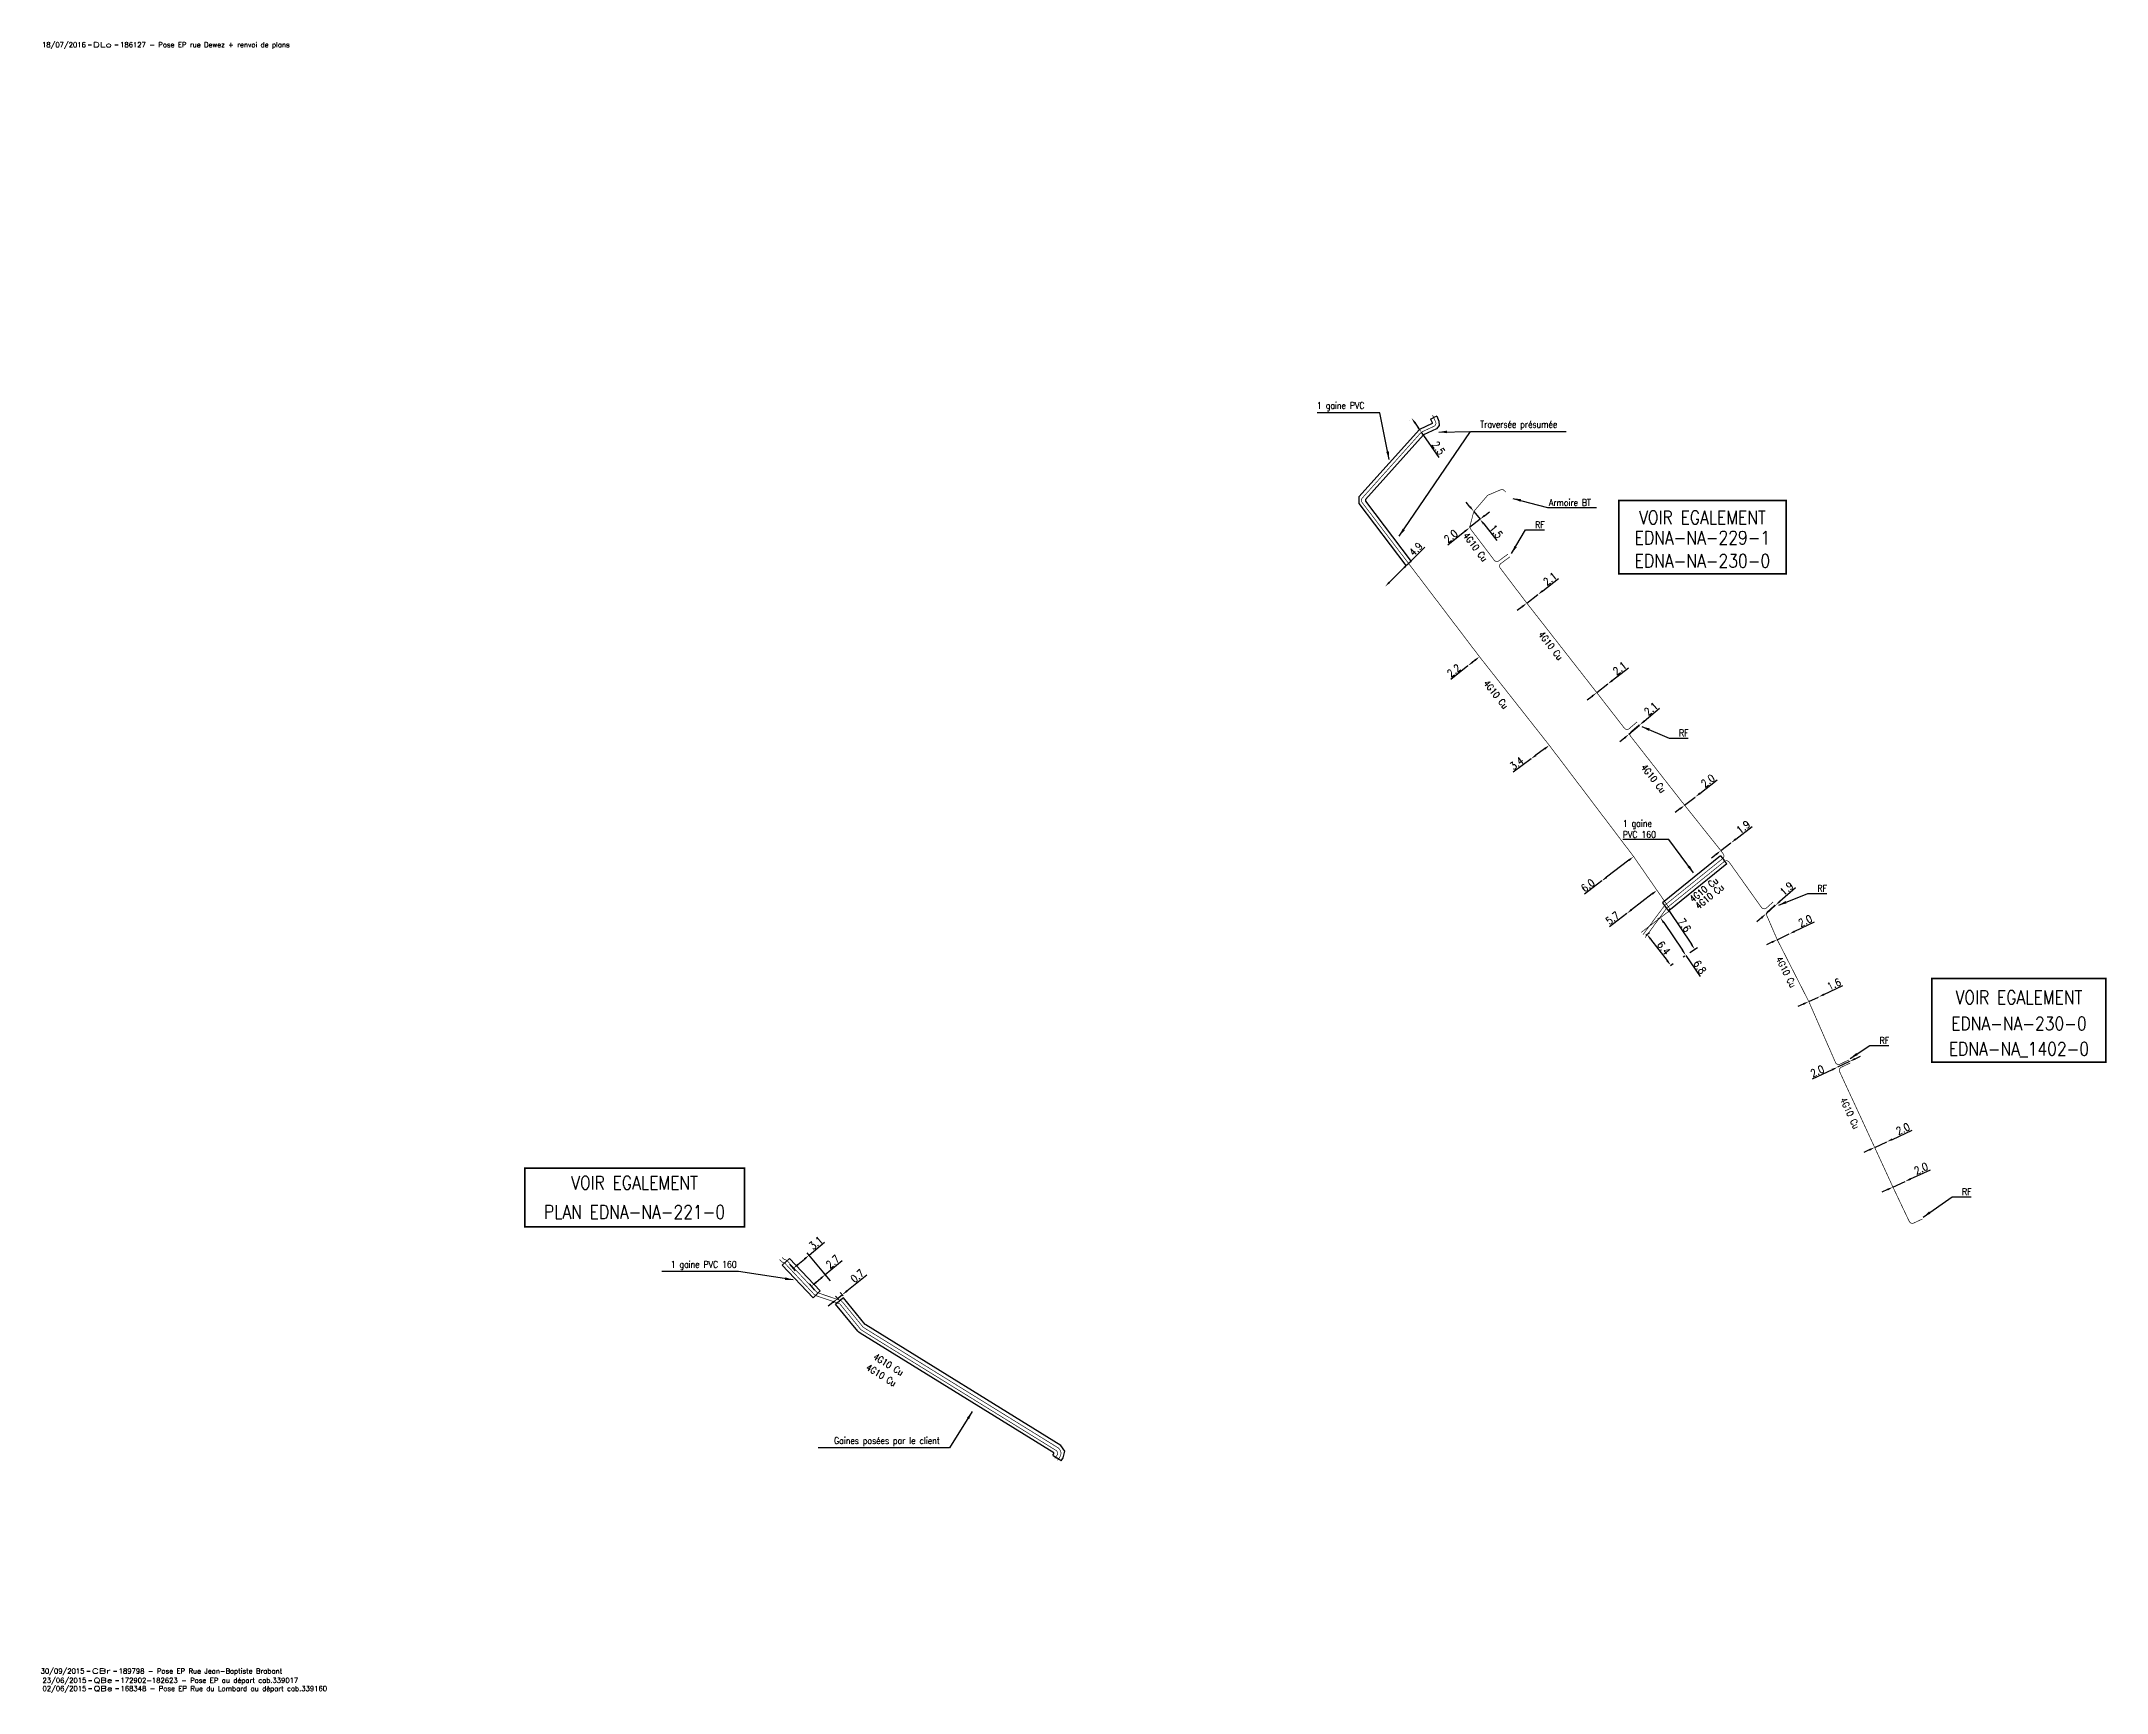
# Model space of a CAD drawing. Header units: millimetres. Extents: x 185011 to 185897, y 128253 to 129000.
# Drawn here: x 185510.8 to 185819.6, y 128264.7 to 128511.6 of the extents above; entities that cross this region are included whole.
import ezdxf
from ezdxf.enums import TextEntityAlignment as Align

# ---------------------------------------------------------------- set-up
doc = ezdxf.new("R2010")
doc.units = ezdxf.units.MM
doc.header["$PDMODE"] = 34
doc.linetypes.add('E_ST_CU', pattern=[2000, 1000, 1000])
doc.layers.get('0').update_dxf_attribs({"linetype": 'CONTINUOUS'})
doc.layers.get('DEFPOINTS').update_dxf_attribs({"linetype": 'CONTINUOUS'})
for name, color, linetype in [('E_100', 3, 'CONTINUOUS'), ('E_400', 7, 'CONTINUOUS'), ('E_930', 7, 'CONTINUOUS')]:
    doc.layers.add(name, color=color, linetype=linetype)
doc.layers.add('E_910', color=7, linetype='CONTINUOUS', plot=False)
doc.styles.get("Standard").update_dxf_attribs({"font": 'romans.shx', "width": 0.85})
doc.dimstyles.get("Standard").update_dxf_attribs({"dimtxt": 1.5, "dimasz": 1.2, "dimexe": 0.625, "dimexo": 0.625, "dimgap": 0.25, "dimtad": 1, "dimdec": 1, "dimzin": 0, "dimdsep": 46, "dimtxsty": 'Standard', "dimcen": -0.5, "dimadec": 0, "dimazin": 0, "dimtfac": 1, "dimtdec": 1, "dimtmove": 0, "dimatfit": 3, "dimfxl": 0, "dimtolj": 1, "dimtzin": 0, "dimarcsym": 0})

msp = doc.modelspace()

# ---------------------------------------------------------------- texts
at = {"layer": 'E_100', "linetype": 'E_ST_CU', "width": 0.85}
for rotation, p in [(307.1816, (185723.34, 128437.67)), (308.009, (185734.58, 128422.89)), (308.2222, (185726.39, 128415.58)), (308.0718, (185749.94, 128403.02)), (38.8898, (185757.77, 128382.78)), (38.8898, (185758.62, 128381.76)), (297.0384, (185770.13, 128374.42)), (294.851, (185779.74, 128353.39))]:
    msp.add_text('4G10 Cu', height=1, rotation=rotation, dxfattribs=at).set_placement(p)
for p in [(185637.47, 128313.76), (185636.4, 128312.16)]:
    msp.add_text('4G10 Cu', height=1, rotation=328.2644, dxfattribs=at).set_placement(p, align=Align.MIDDLE)
at = {"layer": 'E_100', "linetype": 'Continuous', "char_height": 1, "attachment_point": 4}
for s, insert in [('Traversée présumée', (185725.98, 128454.15)), ('Armoire BT', (185736.25, 128442.62)), ('RF', (185734.17, 128439.31)), ('RF', (185755.69, 128408.17)), ('RF', (185776.39, 128384.94)), ('RF', (185785.69, 128362.2)), ('RF', (185798.01, 128339.59))]:
    msp.add_mtext(s, dxfattribs=dict(at, insert=insert))
at = {"layer": 'E_400', "char_height": 1}
for s, insert, attachment_point in [('1 gaine PVC ', (185701.55, 128456.97), 4), ('1 gaine\\PPVC 160 ', (185747.29, 128393.82), 4), ('1 gaine PVC 160', (185614.77, 128328.56), 6), ('Gaines posées par le client', (185645.14, 128302.21), 6)]:
    msp.add_mtext(s, dxfattribs=dict(at, insert=insert, attachment_point=attachment_point))
at = {"layer": 'E_930', "width": 0.85}
for s, p in [('VOIR EGALEMENT', (185759.19, 128439.4)), ('EDNA-NA-229-1', (185759.19, 128436.37)), ('EDNA-NA-230-0', (185759.19, 128432.92)), ('VOIR EGALEMENT', (185806.52, 128367.65)), ('EDNA-NA-230-0', (185806.52, 128363.74)), ('EDNA-NA_1402-0', (185806.52, 128359.94)), ('VOIR EGALEMENT', (185599.49, 128339.93)), ('PLAN EDNA-NA-221-0', (185599.49, 128335.56))]:
    msp.add_text(s, height=2, dxfattribs=at).set_placement(p, align=Align.CENTER)

# ---------------------------------------------------------------- blocks, each defined once
blk = doc.blocks.new('*D64')
at = {"layer": 'DEFPOINTS', "color": 0, "linetype": 'Continuous', "transparency": 16777216}
for p in [(185628.02, 128327.2), (185626.75, 128324.52), (185629.12, 128325.89)]:
    blk.add_point(p, dxfattribs=at)
at = {"layer": 'E_100', "color": 0, "linetype": 'Continuous', "lineweight": -2, "transparency": 16777216}
for p, q in [((185628.02, 128327.2), (185630.54, 128329.31)), ((185626.64, 128326.05), (185627.33, 128326.63)), ((185628.82, 128326.25), (185627.72, 128327.56)), ((185626.45, 128324.88), (185625.65, 128325.83))]:
    blk.add_line(p, q, dxfattribs=at)
at = {"layer": 'E_100', "color": 0, "linetype": 'Continuous', "transparency": 16777216}
for points in [[(185627.24, 128326.74), (185627.43, 128326.51), (185628.02, 128327.2)], [(185626.55, 128326.16), (185626.74, 128325.93), (185625.95, 128325.47)]]:
    blk.add_solid(points, dxfattribs=at)
at = {"layer": 'E_100', "color": 0, "linetype": 'Continuous', "transparency": 16777216, "insert": (185629.14, 128329.12), "char_height": 1.125, "attachment_point": 5, "rotation": 39.9307}
blk.add_mtext('\\A1;2.7', dxfattribs=at)
blk = doc.blocks.new('*D65')
at = {"layer": 'DEFPOINTS', "color": 0, "linetype": 'Continuous', "transparency": 16777216}
for p in [(185625.6, 128330.1), (185622.39, 128329.1), (185629.12, 128325.89)]:
    blk.add_point(p, dxfattribs=at)
at = {"layer": 'E_100', "color": 0, "linetype": 'Continuous', "lineweight": -2, "transparency": 16777216}
for p, q in [((185623.91, 128328.69), (185624.91, 128329.52)), ((185628.82, 128326.25), (185625.3, 128330.46)), ((185625.6, 128330.1), (185627.9, 128332.03)), ((185622.69, 128328.74), (185623.52, 128327.75))]:
    blk.add_line(p, q, dxfattribs=at)
at = {"layer": 'E_100', "color": 0, "linetype": 'Continuous', "transparency": 16777216}
for points in [[(185624.81, 128329.64), (185625.01, 128329.41), (185625.6, 128330.1)], [(185623.82, 128328.8), (185624.01, 128328.57), (185623.22, 128328.11)]]:
    blk.add_solid(points, dxfattribs=at)
at = {"layer": 'E_100', "color": 0, "linetype": 'Continuous', "transparency": 16777216, "insert": (185626.62, 128331.93), "char_height": 1.125, "attachment_point": 5, "rotation": 39.9307}
blk.add_mtext('\\A1;3.1', dxfattribs=at)
blk = doc.blocks.new('*D66')
at = {"layer": 'DEFPOINTS', "color": 0, "linetype": 'Continuous', "transparency": 16777216}
for p in [(185630.28, 128323.11), (185630.56, 128324.18), (185630.98, 128323.68)]:
    blk.add_point(p, dxfattribs=at)
at = {"layer": 'E_100', "color": 0, "linetype": 'Continuous', "lineweight": -2, "transparency": 16777216}
for p, q in [((185631.26, 128324.75), (185634.21, 128327.16)), ((185629.98, 128323.47), (185629.57, 128323.97)), ((185629.87, 128323.61), (185630.56, 128324.18)), ((185630.68, 128324.04), (185630.27, 128324.54)), ((185629.17, 128323.04), (185628.47, 128322.47))]:
    blk.add_line(p, q, dxfattribs=at)
at = {"layer": 'E_100', "color": 0, "linetype": 'Continuous', "transparency": 16777216}
for points in [[(185629.08, 128323.16), (185629.27, 128322.93), (185629.87, 128323.61)], [(185631.17, 128324.87), (185631.36, 128324.63), (185630.56, 128324.18)]]:
    blk.add_solid(points, dxfattribs=at)
at = {"layer": 'E_100', "color": 0, "linetype": 'Continuous', "transparency": 16777216, "insert": (185632.82, 128326.99), "char_height": 1.125, "attachment_point": 5, "rotation": 39.2515}
blk.add_mtext('\\A1;0.7', dxfattribs=at)
blk = doc.blocks.new('GIS_MODF')
at = {"color": 0, "linetype": 'Continuous', "flags": 128}
for points in [[(-2.26, -0.01), (-1.76, -0.01)], [(1.76, -0.01), (2.26, -0.01)]]:
    blk.add_lwpolyline(points, dxfattribs=at)
at = {"color": 0, "linetype": 'Continuous'}
blk.add_attdef('DATE', text='', height=0.75, dxfattribs=at).set_placement((-2.58, -0.39), align=Align.RIGHT)
at = {"color": 0, "linetype": 'Continuous', "width": 3.590909}
blk.add_attdef('USER', text='', height=0.75, dxfattribs=at).set_placement((-1.52, -0.39), (1.31, -0.39), align=Align.FIT)
at = {"color": 0, "linetype": 'Continuous'}
blk.add_attdef('DESC', (2.53, -0.39), '', height=0.75, dxfattribs=at)
blk = doc.blocks.new('*D67')
at = {"layer": 'DEFPOINTS', "color": 0, "linetype": 'Continuous', "transparency": 16777216}
for p in [(185715.24, 128433.53), (185711.75, 128430.08), (185711.75, 128430.08)]:
    blk.add_point(p, dxfattribs=at)
at = {"layer": 'E_100', "color": 0, "linetype": 'Continuous', "lineweight": -2, "transparency": 16777216}
for p, q in [((185715.24, 128433.53), (185717.69, 128435.95)), ((185712.39, 128430.71), (185714.6, 128432.89))]:
    blk.add_line(p, q, dxfattribs=at)
at = {"layer": 'E_100', "color": 0, "linetype": 'Continuous', "transparency": 16777216}
for points in [[(185714.49, 128433), (185714.7, 128432.79), (185715.24, 128433.53)], [(185712.29, 128430.82), (185712.5, 128430.61), (185711.75, 128430.08)]]:
    blk.add_solid(points, dxfattribs=at)
at = {"layer": 'E_100', "color": 0, "linetype": 'Continuous', "transparency": 16777216, "insert": (185716.33, 128435.66), "char_height": 1.125, "attachment_point": 5, "rotation": 44.6519}
blk.add_mtext('\\A1;4.9', dxfattribs=at)
blk = doc.blocks.new('*D68')
at = {"layer": 'DEFPOINTS', "color": 0, "linetype": 'Continuous', "transparency": 16777216}
for p in [(185725.85, 128419.58), (185724.12, 128418.22), (185724.12, 128418.22)]:
    blk.add_point(p, dxfattribs=at)
at = {"layer": 'E_100', "color": 0, "linetype": 'Continuous', "lineweight": -2, "transparency": 16777216}
for p, q in [((185725.15, 128419.02), (185724.83, 128418.77)), ((185724.12, 128418.22), (185721.55, 128416.19))]:
    blk.add_line(p, q, dxfattribs=at)
at = {"layer": 'E_100', "color": 0, "linetype": 'Continuous', "transparency": 16777216}
for points in [[(185724.74, 128418.89), (185724.92, 128418.66), (185724.12, 128418.22)], [(185725.05, 128419.14), (185725.24, 128418.9), (185725.85, 128419.58)]]:
    blk.add_solid(points, dxfattribs=at)
at = {"layer": 'E_100', "color": 0, "linetype": 'Continuous', "transparency": 16777216, "insert": (185722.02, 128417.51), "char_height": 1.125, "attachment_point": 5, "rotation": 38.2302}
blk.add_mtext('\\A1;2.2', dxfattribs=at)
blk = doc.blocks.new('*D69')
at = {"layer": 'DEFPOINTS', "color": 0, "linetype": 'Continuous', "transparency": 16777216}
for p in [(185733.56, 128404.3), (185733.56, 128404.3), (185736.29, 128406.33)]:
    blk.add_point(p, dxfattribs=at)
at = {"layer": 'E_100', "color": 0, "linetype": 'Continuous', "lineweight": -2, "transparency": 16777216}
for p, q in [((185733.56, 128404.3), (185730.89, 128402.32)), ((185735.57, 128405.79), (185734.28, 128404.84))]:
    blk.add_line(p, q, dxfattribs=at)
at = {"layer": 'E_100', "color": 0, "linetype": 'Continuous', "transparency": 16777216}
for points in [[(185734.19, 128404.96), (185734.37, 128404.72), (185733.56, 128404.3)], [(185735.48, 128405.91), (185735.66, 128405.67), (185736.29, 128406.33)]]:
    blk.add_solid(points, dxfattribs=at)
at = {"layer": 'E_100', "color": 0, "linetype": 'Continuous', "transparency": 16777216, "insert": (185731.42, 128403.64), "char_height": 1.125, "attachment_point": 5, "rotation": 36.6149}
blk.add_mtext('\\A1;3.4', dxfattribs=at)
blk = doc.blocks.new('*D70')
at = {"layer": 'DEFPOINTS', "color": 0, "linetype": 'Continuous', "transparency": 16777216}
for p in [(185748.9, 128389.7), (185744.14, 128386.05), (185744.14, 128386.05)]:
    blk.add_point(p, dxfattribs=at)
at = {"layer": 'E_100', "color": 0, "linetype": 'Continuous', "lineweight": -2, "transparency": 16777216}
for p, q in [((185748.19, 128389.15), (185744.86, 128386.6)), ((185744.14, 128386.05), (185741.58, 128384.08))]:
    blk.add_line(p, q, dxfattribs=at)
at = {"layer": 'E_100', "color": 0, "linetype": 'Continuous', "transparency": 16777216}
for points in [[(185748.1, 128389.27), (185748.28, 128389.03), (185748.9, 128389.7)], [(185744.76, 128386.72), (185744.95, 128386.48), (185744.14, 128386.05)]]:
    blk.add_solid(points, dxfattribs=at)
at = {"layer": 'E_100', "color": 0, "linetype": 'Continuous', "transparency": 16777216, "insert": (185742.05, 128385.39), "char_height": 1.125, "attachment_point": 5, "rotation": 37.4875}
blk.add_mtext('\\A1;6.0', dxfattribs=at)
blk = doc.blocks.new('*D71')
at = {"layer": 'DEFPOINTS', "color": 0, "linetype": 'Continuous', "transparency": 16777216}
for p in [(185752.39, 128384.66), (185747.87, 128381.19), (185747.87, 128381.19)]:
    blk.add_point(p, dxfattribs=at)
at = {"layer": 'E_100', "color": 0, "linetype": 'Continuous', "lineweight": -2, "transparency": 16777216}
for p, q in [((185751.68, 128384.11), (185748.58, 128381.74)), ((185747.87, 128381.19), (185745.27, 128379.19))]:
    blk.add_line(p, q, dxfattribs=at)
at = {"layer": 'E_100', "color": 0, "linetype": 'Continuous', "transparency": 16777216}
for points in [[(185748.49, 128381.85), (185748.68, 128381.62), (185747.87, 128381.19)], [(185751.59, 128384.23), (185751.77, 128383.99), (185752.39, 128384.66)]]:
    blk.add_solid(points, dxfattribs=at)
at = {"layer": 'E_100', "color": 0, "linetype": 'Continuous', "transparency": 16777216, "insert": (185745.76, 128380.51), "char_height": 1.125, "attachment_point": 5, "rotation": 37.4875}
blk.add_mtext('\\A1;5.7', dxfattribs=at)
blk = doc.blocks.new('*D72')
at = {"layer": 'DEFPOINTS', "color": 0, "linetype": 'Continuous', "transparency": 16777216}
for p in [(185753.13, 128380.73), (185756.71, 128374.93), (185756.94, 128375.09)]:
    blk.add_point(p, dxfattribs=at)
at = {"layer": 'E_100', "color": 0, "linetype": 'Continuous', "lineweight": -2, "transparency": 16777216}
for p, q in [((185752.74, 128380.46), (185752.51, 128380.31)), ((185753.4, 128379.82), (185756.2, 128375.68)), ((185756.55, 128374.83), (185756.32, 128374.67)), ((185756.71, 128374.93), (185758.83, 128371.79))]:
    blk.add_line(p, q, dxfattribs=at)
at = {"layer": 'E_100', "color": 0, "linetype": 'Continuous', "transparency": 16777216}
for points in [[(185753.53, 128379.91), (185753.28, 128379.74), (185752.9, 128380.57)], [(185756.33, 128375.76), (185756.08, 128375.6), (185756.71, 128374.93)]]:
    blk.add_solid(points, dxfattribs=at)
at = {"layer": 'E_100', "color": 0, "linetype": 'Continuous', "transparency": 16777216, "insert": (185758.8, 128373.18), "char_height": 1.125, "attachment_point": 5, "rotation": 304.0638}
blk.add_mtext('\\A1;6.8', dxfattribs=at)
blk = doc.blocks.new('*D78')
at = {"layer": 'DEFPOINTS', "color": 0, "linetype": 'Continuous', "transparency": 16777216}
for p in [(185715.72, 128455.22), (185715.72, 128455.22), (185717.14, 128453.17)]:
    blk.add_point(p, dxfattribs=at)
at = {"layer": 'E_100', "color": 0, "linetype": 'Continuous', "lineweight": -2, "transparency": 16777216}
for p, q in [((185715.34, 128454.96), (185715.34, 128454.96)), ((185716.23, 128454.48), (185716.63, 128453.91)), ((185716.76, 128452.9), (185716.76, 128452.9)), ((185717.14, 128453.17), (185719.77, 128449.36))]:
    blk.add_line(p, q, dxfattribs=at)
at = {"layer": 'E_100', "color": 0, "linetype": 'Continuous', "transparency": 16777216}
for points in [[(185716.36, 128454.57), (185716.11, 128454.4), (185715.72, 128455.22)], [(185716.76, 128453.99), (185716.51, 128453.82), (185717.14, 128453.17)]]:
    blk.add_solid(points, dxfattribs=at)
at = {"layer": 'E_100', "color": 0, "linetype": 'Continuous', "transparency": 16777216, "insert": (185719.72, 128450.77), "char_height": 1.125, "attachment_point": 5, "rotation": 304.6533}
blk.add_mtext('\\A1;2.5', dxfattribs=at)
blk = doc.blocks.new('*D79')
at = {"layer": 'DEFPOINTS', "color": 0, "linetype": 'Continuous', "transparency": 16777216}
for p in [(185724.99, 128441.3), (185725.93, 128440.13), (185725.93, 128440.13)]:
    blk.add_point(p, dxfattribs=at)
at = {"layer": 'E_100', "color": 0, "linetype": 'Continuous', "lineweight": -2, "transparency": 16777216}
for p, q in [((185724.43, 128442), (185723.87, 128442.7)), ((185724.99, 128441.3), (185725.93, 128440.13)), ((185726.49, 128439.42), (185728.46, 128436.97))]:
    blk.add_line(p, q, dxfattribs=at)
at = {"layer": 'E_100', "color": 0, "linetype": 'Continuous', "transparency": 16777216}
for points in [[(185724.55, 128442.09), (185724.31, 128441.91), (185724.99, 128441.3)], [(185726.61, 128439.52), (185726.37, 128439.33), (185725.93, 128440.13)]]:
    blk.add_solid(points, dxfattribs=at)
at = {"layer": 'E_100', "color": 0, "linetype": 'Continuous', "transparency": 16777216, "insert": (185728.34, 128438.31), "char_height": 1.125, "attachment_point": 5, "rotation": 308.6756}
blk.add_mtext('\\A1;1.5', dxfattribs=at)
blk = doc.blocks.new('*D80')
at = {"layer": 'DEFPOINTS', "color": 0, "linetype": 'Continuous', "transparency": 16777216}
for p in [(185734.59, 128428.87), (185734.59, 128428.87), (185732.93, 128427.59)]:
    blk.add_point(p, dxfattribs=at)
at = {"layer": 'E_100', "color": 0, "linetype": 'Continuous', "lineweight": -2, "transparency": 16777216}
for p, q in [((185735.31, 128429.42), (185737.69, 128431.25)), ((185732.93, 128427.59), (185734.59, 128428.87)), ((185732.21, 128427.04), (185731.5, 128426.5))]:
    blk.add_line(p, q, dxfattribs=at)
at = {"layer": 'E_100', "color": 0, "linetype": 'Continuous', "transparency": 16777216}
for points in [[(185735.21, 128429.54), (185735.4, 128429.3), (185734.59, 128428.87)], [(185732.12, 128427.16), (185732.3, 128426.93), (185732.93, 128427.59)]]:
    blk.add_solid(points, dxfattribs=at)
at = {"layer": 'E_100', "color": 0, "linetype": 'Continuous', "transparency": 16777216, "insert": (185736.4, 128431.21), "char_height": 1.125, "attachment_point": 5, "rotation": 37.5347}
blk.add_mtext('\\A1;2.1', dxfattribs=at)
blk = doc.blocks.new('*D81')
at = {"layer": 'DEFPOINTS', "color": 0, "linetype": 'Continuous', "transparency": 16777216}
for p in [(185743.39, 128414.21), (185745.04, 128415.5), (185745.04, 128415.5)]:
    blk.add_point(p, dxfattribs=at)
at = {"layer": 'E_100', "color": 0, "linetype": 'Continuous', "lineweight": -2, "transparency": 16777216}
for p, q in [((185745.75, 128416.05), (185748.12, 128417.9)), ((185742.68, 128413.65), (185741.97, 128413.1)), ((185743.39, 128414.21), (185745.04, 128415.5))]:
    blk.add_line(p, q, dxfattribs=at)
at = {"layer": 'E_100', "color": 0, "linetype": 'Continuous', "transparency": 16777216}
for points in [[(185745.66, 128416.17), (185745.85, 128415.93), (185745.04, 128415.5)], [(185742.59, 128413.77), (185742.77, 128413.54), (185743.39, 128414.21)]]:
    blk.add_solid(points, dxfattribs=at)
at = {"layer": 'E_100', "color": 0, "linetype": 'Continuous', "transparency": 16777216, "insert": (185746.83, 128417.84), "char_height": 1.125, "attachment_point": 5, "rotation": 37.9349}
blk.add_mtext('\\A1;2.1', dxfattribs=at)
blk = doc.blocks.new('*D82')
at = {"layer": 'DEFPOINTS', "color": 0, "linetype": 'Continuous', "transparency": 16777216}
for p in [(185748.21, 128408), (185749.8, 128409.36), (185749.8, 128409.36)]:
    blk.add_point(p, dxfattribs=at)
at = {"layer": 'E_100', "color": 0, "linetype": 'Continuous', "lineweight": -2, "transparency": 16777216}
for p, q in [((185750.49, 128409.95), (185752.77, 128411.9)), ((185747.52, 128407.41), (185746.84, 128406.83)), ((185748.21, 128408), (185749.8, 128409.36))]:
    blk.add_line(p, q, dxfattribs=at)
at = {"layer": 'E_100', "color": 0, "linetype": 'Continuous', "transparency": 16777216}
for points in [[(185750.39, 128410.06), (185750.59, 128409.83), (185749.8, 128409.36)], [(185747.43, 128407.53), (185747.62, 128407.3), (185748.21, 128408)]]:
    blk.add_solid(points, dxfattribs=at)
at = {"layer": 'E_100', "color": 0, "linetype": 'Continuous', "transparency": 16777216, "insert": (185751.49, 128411.79), "char_height": 1.125, "attachment_point": 5, "rotation": 40.518}
blk.add_mtext('\\A1;2.1', dxfattribs=at)
blk = doc.blocks.new('*D83')
at = {"layer": 'DEFPOINTS', "color": 0, "linetype": 'Continuous', "transparency": 16777216}
for p in [(185756.53, 128397.37), (185758.11, 128398.6), (185758.11, 128398.6)]:
    blk.add_point(p, dxfattribs=at)
at = {"layer": 'E_100', "color": 0, "linetype": 'Continuous', "lineweight": -2, "transparency": 16777216}
for p, q in [((185758.82, 128399.15), (185761.41, 128401.16)), ((185756.53, 128397.37), (185758.11, 128398.6)), ((185755.82, 128396.82), (185755.11, 128396.27))]:
    blk.add_line(p, q, dxfattribs=at)
at = {"layer": 'E_100', "color": 0, "linetype": 'Continuous', "transparency": 16777216}
for points in [[(185755.73, 128396.94), (185755.91, 128396.7), (185756.53, 128397.37)], [(185758.73, 128399.27), (185758.91, 128399.03), (185758.11, 128398.6)]]:
    blk.add_solid(points, dxfattribs=at)
at = {"layer": 'E_100', "color": 0, "linetype": 'Continuous', "transparency": 16777216, "insert": (185760.01, 128401.03), "char_height": 1.125, "attachment_point": 5, "rotation": 37.8575}
blk.add_mtext('\\A1;2.0', dxfattribs=at)
blk = doc.blocks.new('*D84')
at = {"layer": 'DEFPOINTS', "color": 0, "linetype": 'Continuous', "transparency": 16777216}
for p in [(185763.46, 128391.74), (185763.46, 128391.74), (185761.95, 128390.58)]:
    blk.add_point(p, dxfattribs=at)
at = {"layer": 'E_100', "color": 0, "linetype": 'Continuous', "lineweight": -2, "transparency": 16777216}
for p, q in [((185764.17, 128392.29), (185766.62, 128394.19)), ((185761.95, 128390.58), (185763.46, 128391.74)), ((185761.24, 128390.03), (185760.53, 128389.48))]:
    blk.add_line(p, q, dxfattribs=at)
at = {"layer": 'E_100', "color": 0, "linetype": 'Continuous', "transparency": 16777216}
for points in [[(185764.08, 128392.41), (185764.26, 128392.18), (185763.46, 128391.74)], [(185761.15, 128390.15), (185761.33, 128389.92), (185761.95, 128390.58)]]:
    blk.add_solid(points, dxfattribs=at)
at = {"layer": 'E_100', "color": 0, "linetype": 'Continuous', "transparency": 16777216, "insert": (185765.3, 128394.11), "char_height": 1.125, "attachment_point": 5, "rotation": 37.6409}
blk.add_mtext('\\A1;1.9', dxfattribs=at)
blk = doc.blocks.new('*D85')
at = {"layer": 'DEFPOINTS', "color": 0, "linetype": 'Continuous', "transparency": 16777216}
for p in [(185770.11, 128382.41), (185770.11, 128382.41), (185768.7, 128381.15)]:
    blk.add_point(p, dxfattribs=at)
at = {"layer": 'E_100', "color": 0, "linetype": 'Continuous', "lineweight": -2, "transparency": 16777216}
for p, q in [((185770.79, 128383.01), (185773.09, 128385.07)), ((185768.7, 128381.15), (185770.11, 128382.41)), ((185768.03, 128380.55), (185767.35, 128379.95))]:
    blk.add_line(p, q, dxfattribs=at)
at = {"layer": 'E_100', "color": 0, "linetype": 'Continuous', "transparency": 16777216}
for points in [[(185770.69, 128383.12), (185770.89, 128382.9), (185770.11, 128382.41)], [(185767.93, 128380.66), (185768.13, 128380.43), (185768.7, 128381.15)]]:
    blk.add_solid(points, dxfattribs=at)
at = {"layer": 'E_100', "color": 0, "linetype": 'Continuous', "transparency": 16777216, "insert": (185771.78, 128384.9), "char_height": 1.125, "attachment_point": 5, "rotation": 41.7746}
blk.add_mtext('\\A1;1.9', dxfattribs=at)
blk = doc.blocks.new('*D86')
at = {"layer": 'DEFPOINTS', "color": 0, "linetype": 'Continuous', "transparency": 16777216}
for p in [(185770.38, 128377.27), (185772.18, 128378.13), (185772.18, 128378.13)]:
    blk.add_point(p, dxfattribs=at)
at = {"layer": 'E_100', "color": 0, "linetype": 'Continuous', "lineweight": -2, "transparency": 16777216}
for p, q in [((185773, 128378.52), (185775.95, 128379.93)), ((185769.57, 128376.88), (185768.76, 128376.49)), ((185770.38, 128377.27), (185772.18, 128378.13))]:
    blk.add_line(p, q, dxfattribs=at)
at = {"layer": 'E_100', "color": 0, "linetype": 'Continuous', "transparency": 16777216}
for points in [[(185769.5, 128377.02), (185769.63, 128376.75), (185770.38, 128377.27)], [(185772.93, 128378.65), (185773.06, 128378.38), (185772.18, 128378.13)]]:
    blk.add_solid(points, dxfattribs=at)
at = {"layer": 'E_100', "color": 0, "linetype": 'Continuous', "transparency": 16777216, "insert": (185774.56, 128380.1), "char_height": 1.125, "attachment_point": 5, "rotation": 25.5285}
blk.add_mtext('\\A1;2.0', dxfattribs=at)
blk = doc.blocks.new('*D87')
at = {"layer": 'DEFPOINTS', "color": 0, "linetype": 'Continuous', "transparency": 16777216}
for p in [(185775.1, 128368.02), (185776.55, 128368.7), (185776.55, 128368.7)]:
    blk.add_point(p, dxfattribs=at)
at = {"layer": 'E_100', "color": 0, "linetype": 'Continuous', "lineweight": -2, "transparency": 16777216}
for p, q in [((185777.36, 128369.08), (185780.21, 128370.42)), ((185774.28, 128367.64), (185773.47, 128367.26)), ((185775.1, 128368.02), (185776.55, 128368.7))]:
    blk.add_line(p, q, dxfattribs=at)
at = {"layer": 'E_100', "color": 0, "linetype": 'Continuous', "transparency": 16777216}
for points in [[(185774.22, 128367.78), (185774.35, 128367.51), (185775.1, 128368.02)], [(185777.3, 128369.22), (185777.43, 128368.95), (185776.55, 128368.7)]]:
    blk.add_solid(points, dxfattribs=at)
at = {"layer": 'E_100', "color": 0, "linetype": 'Continuous', "transparency": 16777216, "insert": (185778.87, 128370.62), "char_height": 1.125, "attachment_point": 5, "rotation": 25.0805}
blk.add_mtext('\\A1;1.6', dxfattribs=at)
blk = doc.blocks.new('*D88')
at = {"layer": 'DEFPOINTS', "color": 0, "linetype": 'Continuous', "transparency": 16777216}
for p in [(185779.4, 128358.21), (185781.2, 128359.07), (185781.2, 128359.07)]:
    blk.add_point(p, dxfattribs=at)
at = {"layer": 'E_100', "color": 0, "linetype": 'Continuous', "lineweight": -2, "transparency": 16777216}
for p, q in [((185778.58, 128357.83), (185775.62, 128356.42)), ((185781.2, 128359.07), (185779.4, 128358.21)), ((185782.02, 128359.45), (185782.83, 128359.84))]:
    blk.add_line(p, q, dxfattribs=at)
at = {"layer": 'E_100', "color": 0, "linetype": 'Continuous', "transparency": 16777216}
for points in [[(185778.52, 128357.96), (185778.65, 128357.69), (185779.4, 128358.21)], [(185781.95, 128359.59), (185782.08, 128359.32), (185781.2, 128359.07)]]:
    blk.add_solid(points, dxfattribs=at)
at = {"layer": 'E_100', "color": 0, "linetype": 'Continuous', "transparency": 16777216, "insert": (185776.37, 128357.61), "char_height": 1.125, "attachment_point": 5, "rotation": 25.3342}
blk.add_mtext('\\A1;2.0', dxfattribs=at)
blk = doc.blocks.new('*D89')
at = {"layer": 'DEFPOINTS', "color": 0, "linetype": 'Continuous', "transparency": 16777216}
for p in [(185784.95, 128346.21), (185786.77, 128347.05), (185786.77, 128347.05)]:
    blk.add_point(p, dxfattribs=at)
at = {"layer": 'E_100', "color": 0, "linetype": 'Continuous', "lineweight": -2, "transparency": 16777216}
for p, q in [((185787.59, 128347.42), (185790.56, 128348.8)), ((185784.14, 128345.83), (185783.32, 128345.45)), ((185784.95, 128346.21), (185786.77, 128347.05))]:
    blk.add_line(p, q, dxfattribs=at)
at = {"layer": 'E_100', "color": 0, "linetype": 'Continuous', "transparency": 16777216}
for points in [[(185784.07, 128345.97), (185784.2, 128345.7), (185784.95, 128346.21)], [(185787.52, 128347.56), (185787.65, 128347.29), (185786.77, 128347.05)]]:
    blk.add_solid(points, dxfattribs=at)
at = {"layer": 'E_100', "color": 0, "linetype": 'Continuous', "transparency": 16777216, "insert": (185789.17, 128348.98), "char_height": 1.125, "attachment_point": 5, "rotation": 24.7724}
blk.add_mtext('\\A1;2.0', dxfattribs=at)
blk = doc.blocks.new('*D90')
at = {"layer": 'DEFPOINTS', "color": 0, "linetype": 'Continuous', "transparency": 16777216}
for p in [(185787.68, 128340.28), (185789.49, 128341.12), (185789.49, 128341.12)]:
    blk.add_point(p, dxfattribs=at)
at = {"layer": 'E_100', "color": 0, "linetype": 'Continuous', "lineweight": -2, "transparency": 16777216}
for p, q in [((185790.31, 128341.5), (185793.28, 128342.88)), ((185786.86, 128339.91), (185786.04, 128339.53)), ((185787.68, 128340.28), (185789.49, 128341.12))]:
    blk.add_line(p, q, dxfattribs=at)
at = {"layer": 'E_100', "color": 0, "linetype": 'Continuous', "transparency": 16777216}
for points in [[(185790.25, 128341.64), (185790.37, 128341.36), (185789.49, 128341.12)], [(185786.8, 128340.04), (185786.92, 128339.77), (185787.68, 128340.28)]]:
    blk.add_solid(points, dxfattribs=at)
at = {"layer": 'E_100', "color": 0, "linetype": 'Continuous', "transparency": 16777216, "insert": (185791.89, 128343.06), "char_height": 1.125, "attachment_point": 5, "rotation": 24.8172}
blk.add_mtext('\\A1;2.0', dxfattribs=at)
blk = doc.blocks.new('*D91')
at = {"layer": 'DEFPOINTS', "color": 0, "linetype": 'Continuous', "transparency": 16777216}
for p in [(185724.37, 128438.88), (185725.93, 128440.13), (185725.93, 128440.13)]:
    blk.add_point(p, dxfattribs=at)
at = {"layer": 'E_100', "color": 0, "linetype": 'Continuous', "lineweight": -2, "transparency": 16777216}
for p, q in [((185726.63, 128440.69), (185727.33, 128441.25)), ((185723.67, 128438.31), (185721.11, 128436.26)), ((185725.93, 128440.13), (185724.37, 128438.88))]:
    blk.add_line(p, q, dxfattribs=at)
at = {"layer": 'E_100', "color": 0, "linetype": 'Continuous', "transparency": 16777216}
for points in [[(185726.54, 128440.8), (185726.73, 128440.57), (185725.93, 128440.13)], [(185723.57, 128438.43), (185723.76, 128438.2), (185724.37, 128438.88)]]:
    blk.add_solid(points, dxfattribs=at)
at = {"layer": 'E_100', "color": 0, "linetype": 'Continuous', "transparency": 16777216, "insert": (185721.57, 128437.59), "char_height": 1.125, "attachment_point": 5, "rotation": 38.6756}
blk.add_mtext('\\A1;2.0', dxfattribs=at)
blk = doc.blocks.new('*D92')
at = {"layer": 'DEFPOINTS', "color": 0, "linetype": 'Continuous', "transparency": 16777216}
for p in [(185750.36, 128377.66), (185754.05, 128373.14), (185754.45, 128373.44)]:
    blk.add_point(p, dxfattribs=at)
at = {"layer": 'E_100', "color": 0, "linetype": 'Continuous', "lineweight": -2, "transparency": 16777216}
for p, q in [((185750.73, 128377.95), (185751.27, 128378.36)), ((185751.44, 128377.36), (185753.9, 128374.16)), ((185754.42, 128373.42), (185754.82, 128373.73))]:
    blk.add_line(p, q, dxfattribs=at)
at = {"layer": 'E_100', "color": 0, "linetype": 'Continuous', "transparency": 16777216}
for points in [[(185751.56, 128377.45), (185751.32, 128377.27), (185750.9, 128378.08)], [(185754.02, 128374.25), (185753.78, 128374.07), (185754.45, 128373.44)]]:
    blk.add_solid(points, dxfattribs=at)
at = {"layer": 'E_100', "color": 0, "linetype": 'Continuous', "transparency": 16777216, "insert": (185753.4, 128376.04), "char_height": 1.125, "attachment_point": 5, "rotation": 307.4875}
blk.add_mtext('\\A1;6.4', dxfattribs=at)
blk = doc.blocks.new('*D93')
at = {"layer": 'DEFPOINTS', "color": 0, "linetype": 'Continuous', "transparency": 16777216}
for p in [(185753.75, 128382.21), (185758.04, 128375.84), (185756.94, 128375.09)]:
    blk.add_point(p, dxfattribs=at)
at = {"layer": 'E_100', "color": 0, "linetype": 'Continuous', "lineweight": -2, "transparency": 16777216}
for p, q in [((185753.36, 128381.94), (185753.35, 128381.94)), ((185754.25, 128381.46), (185757.54, 128376.59)), ((185757.33, 128375.36), (185758.43, 128376.1))]:
    blk.add_line(p, q, dxfattribs=at)
at = {"layer": 'E_100', "color": 0, "linetype": 'Continuous', "transparency": 16777216}
for points in [[(185754.37, 128381.54), (185754.12, 128381.37), (185753.74, 128382.2)], [(185757.66, 128376.67), (185757.42, 128376.5), (185758.04, 128375.84)]]:
    blk.add_solid(points, dxfattribs=at)
at = {"layer": 'E_100', "color": 0, "linetype": 'Continuous', "transparency": 16777216, "insert": (185756.51, 128379.44), "char_height": 1.125, "attachment_point": 5, "rotation": 304.0638}
blk.add_mtext('\\A1;7.6', dxfattribs=at)

# ---------------------------------------------------------------- dimensions: what is measured, and where the dimension line sits
at = {"layer": 'E_100', "linetype": 'Continuous'}
for base, p1, p2, angle, override, picture, middle in [((185715.72, 128455.22), (185717.14, 128453.17), (185715.72, 128455.22), 304.6533, {"dimscale": 0.75}, '*D78', (185719.1, 128450.34)), ((185725.93, 128440.13), (185724.37, 128438.88), (185725.93, 128440.13), 218.6756, {"dimscale": 0.75, "dimatfit": 0}, '*D91', (185722.03, 128437.01)), ((185725.93, 128440.13), (185724.99, 128441.3), (185725.93, 128440.13), 128.6756, {"dimscale": 0.75, "dimatfit": 0}, '*D79', (185727.75, 128437.84)), ((185711.75, 128430.08), (185715.24, 128433.53), (185711.75, 128430.08), 44.6519, {"dimscale": 0.75}, '*D67', (185716.86, 128435.13)), ((185734.59, 128428.87), (185732.93, 128427.59), (185734.59, 128428.87), 217.5347, {"dimscale": 0.75, "dimatfit": 0}, '*D80', (185736.85, 128430.61)), ((185724.12, 128418.22), (185725.85, 128419.58), (185724.12, 128418.22), 38.2302, {"dimscale": 0.75}, '*D68', (185722.48, 128416.92)), ((185745.04, 128415.5), (185743.39, 128414.21), (185745.04, 128415.5), 217.9349, {"dimscale": 0.75, "dimatfit": 0}, '*D81', (185747.29, 128417.25)), ((185749.8, 128409.36), (185748.21, 128408), (185749.8, 128409.36), 220.518, {"dimscale": 0.75, "dimatfit": 0}, '*D82', (185751.97, 128411.22)), ((185733.56, 128404.3), (185736.29, 128406.33), (185733.56, 128404.3), 36.6149, {"dimscale": 0.75}, '*D69', (185731.86, 128403.04)), ((185758.11, 128398.6), (185756.53, 128397.37), (185758.11, 128398.6), 217.8575, {"dimscale": 0.75, "dimatfit": 0}, '*D83', (185760.47, 128400.43)), ((185763.46, 128391.74), (185761.95, 128390.58), (185763.46, 128391.74), 217.6409, {"dimscale": 0.75, "dimatfit": 0}, '*D84', (185765.75, 128393.51)), ((185744.14, 128386.05), (185748.9, 128389.7), (185744.14, 128386.05), 37.4875, {"dimscale": 0.75}, '*D70', (185742.5, 128384.79)), ((185770.11, 128382.41), (185768.7, 128381.15), (185770.11, 128382.41), 221.7746, {"dimscale": 0.75, "dimatfit": 0}, '*D85', (185772.28, 128384.34)), ((185747.87, 128381.19), (185752.39, 128384.66), (185747.87, 128381.19), 37.4875, {"dimscale": 0.75}, '*D71', (185746.21, 128379.92)), ((185756.71, 128374.93), (185753.13, 128380.73), (185756.94, 128375.09), 124.0638, {"dimscale": 0.75}, '*D72', (185758.18, 128372.76)), ((185772.18, 128378.13), (185770.38, 128377.27), (185772.18, 128378.13), 205.5285, {"dimscale": 0.75, "dimatfit": 0}, '*D86', (185774.88, 128379.42)), ((185776.55, 128368.7), (185775.1, 128368.02), (185776.55, 128368.7), 205.0805, {"dimscale": 0.75, "dimatfit": 0}, '*D87', (185779.19, 128369.94)), ((185781.2, 128359.07), (185779.4, 128358.21), (185781.2, 128359.07), 205.3342, {"dimscale": 0.75, "dimatfit": 0}, '*D88', (185776.69, 128356.93)), ((185786.77, 128347.05), (185784.95, 128346.21), (185786.77, 128347.05), 204.7724, {"dimscale": 0.75, "dimatfit": 0}, '*D89', (185789.48, 128348.3)), ((185789.49, 128341.12), (185787.68, 128340.28), (185789.49, 128341.12), 204.8172, {"dimscale": 0.75, "dimatfit": 0}, '*D90', (185792.2, 128342.38)), ((185625.6, 128330.1), (185622.39, 128329.1), (185629.12, 128325.89), 219.9307, {"dimscale": 0.75}, '*D65', (185627.1, 128331.35)), ((185628.02, 128327.2), (185626.75, 128324.52), (185629.12, 128325.89), 219.9307, {"dimscale": 0.75}, '*D64', (185629.63, 128328.54))]:
    dim = msp.add_linear_dim(base=base, p1=p1, p2=p2, angle=angle, dimstyle='Standard', override=override, dxfattribs=at)
    dim.commit()
    dim.dimension.update_dxf_attribs({"geometry": picture, "text_midpoint": middle, "dimtype": 160})
for base, p1, p2, angle, text, override, picture, middle in [((185758.04, 128375.84), (185753.75, 128382.21), (185756.94, 128375.09), 124.0638, '7.6', {"dimscale": 0.75, "dimatfit": 0}, '*D93', (185755.89, 128379.02)), ((185754.45, 128373.44), (185750.36, 128377.66), (185754.05, 128373.14), 127.4875, '6.4', {"dimscale": 0.75, "dimatfit": 0}, '*D92', (185752.81, 128375.59)), ((185630.56, 128324.18), (185630.28, 128323.11), (185630.98, 128323.68), 219.2515, '0.7', {"dimscale": 0.75}, '*D66', (185633.29, 128326.41))]:
    dim = msp.add_linear_dim(base=base, p1=p1, p2=p2, angle=angle, text=text, dimstyle='Standard', override=override, dxfattribs=at)
    dim.commit()
    dim.dimension.update_dxf_attribs({"geometry": picture, "text_midpoint": middle, "dimtype": 160})

# ---------------------------------------------------------------- linework, layer by layer
at = {"layer": 'E_100', "linetype": 'E_ST_CU', "ltscale": 0.5, "const_width": 0.1}
for points in [[(185718.82, 128455.73), (185718.82, 128455.73), (185719.29, 128454.68, -0.409973), (185719.04, 128454.02), (185717.25, 128453.19, 0.102002), (185717.09, 128453.07), (185708.32, 128443.29, 0.359641), (185708.29, 128442.65), (185715.24, 128433.53), (185725.85, 128419.58), (185736.29, 128406.33), (185748.9, 128389.7), (185752.39, 128384.66), (185754.16, 128382.11, -0.400466), (185754.05, 128381.43), (185750.04, 128378.36)], [(185729.76, 128444.17), (185729.75, 128444.19, 0.096875), (185729.64, 128444.35), (185729.59, 128444.41, 0.195586), (185729.24, 128444.55), (185729.17, 128444.55, 0.103563), (185728.97, 128444.51), (185727.17, 128443.75, 0.116073), (185726.99, 128443.61), (185725.08, 128441.38, 0.112608), (185724.97, 128441.18), (185724.43, 128439.11, 0.230723), (185724.51, 128438.68), (185728.06, 128434.01, 0.411), (185728.75, 128433.91), (185730.1, 128434.91)], [(185730.41, 128434.52), (185729.06, 128433.52, 0.417434), (185728.96, 128432.82), (185732.93, 128427.59), (185743.39, 128414.21), (185743.39, 128414.21), (185747.52, 128408.89, 0.428042), (185748.24, 128408.82), (185749.43, 128409.84)], [(185749.74, 128409.44), (185748.51, 128408.39, 0.401763), (185748.44, 128407.7), (185756.53, 128397.37), (185761.95, 128390.58), (185762.31, 128390.08, -0.395232), (185762.22, 128389.4), (185753.67, 128382.51, 0.063428), (185753.5, 128382.33), (185750.3, 128378.02)], [(185750.63, 128377.59), (185753.84, 128381.98, -0.065056), (185753.93, 128382.07), (185762.54, 128389.02, -0.364766), (185763.19, 128388.86), (185768.02, 128382.09, 0.446466), (185768.76, 128382.01), (185769.77, 128382.91)], [(185781.09, 128359.29), (185779.76, 128358.66, -0.422847), (185779.09, 128358.91), (185775.1, 128368.02), (185770.38, 128377.27), (185768.8, 128380.91, -0.323418), (185768.92, 128381.48), (185770.06, 128382.5)], [(185781.31, 128358.84), (185779.95, 128358.2, 0.411746), (185779.71, 128357.53), (185784.95, 128346.21), (185787.68, 128340.28), (185790.12, 128335.15, 0.411171), (185790.79, 128334.91), (185792.1, 128335.52)]]:
    msp.add_lwpolyline(points, format="xyb", dxfattribs=at)
at = {"layer": 'E_100', "linetype": 'E_ST_CU', "const_width": 0.1, "flags": 128}
for points in [[(185621.19, 128329.43), (185621.42, 128329.19, 0.107688), (185621.59, 128329.07), (185621.84, 128328.97, -0.107688), (185622.02, 128328.85), (185626.32, 128324.28, 0.122576), (185626.72, 128324.02), (185630.03, 128322.9, -0.140319), (185630.26, 128322.74), (185633.25, 128319.08, 0.08315), (185633.5, 128318.86), (185662.53, 128300.91, -0.431381), (185662.67, 128300.19), (185662.35, 128299.73)], [(185621.56, 128329.78), (185621.71, 128329.62, 0.107688), (185621.88, 128329.49), (185622.13, 128329.39, -0.107688), (185622.31, 128329.27), (185626.68, 128324.63, 0.122576), (185626.88, 128324.49), (185630.19, 128323.37, -0.140319), (185630.64, 128323.05), (185633.64, 128319.39, 0.08315), (185633.76, 128319.28), (185662.79, 128301.33, -0.431381), (185663.08, 128299.91), (185662.76, 128299.44)]]:
    msp.add_lwpolyline(points, format="xyb", dxfattribs=at)
at = {"layer": 'E_400', "color": 7, "linetype": 'CONTINUOUS'}
for p, q in [((185716.86, 128453.55), (185707.83, 128443.49)), ((185718.79, 128454.46), (185716.86, 128453.55)), ((185719.44, 128453.66), (185717.47, 128452.73)), ((185718.55, 128455.11), (185719, 128455.32)), ((185718.55, 128455.11), (185718.79, 128454.57)), ((185718.79, 128454.57), (185718.79, 128454.46)), ((185718.79, 128454.46), (185718.79, 128454.46)), ((185719.46, 128455.52), (185719, 128455.32)), ((185719.8, 128454.14), (185719.44, 128453.66)), ((185719.46, 128455.52), (185719.78, 128454.8)), ((185719.78, 128454.8), (185719.8, 128454.14)), ((185717.47, 128452.73), (185708.81, 128443.09)), ((185707.83, 128443.49), (185707.79, 128442.49)), ((185707.79, 128442.49), (185714.84, 128433.22)), ((185708.81, 128443.09), (185708.8, 128442.81)), ((185708.8, 128442.81), (185715.64, 128433.83)), ((185714.84, 128433.22), (185715.24, 128433.53)), ((185715.64, 128433.83), (185715.24, 128433.53)), ((185761.91, 128389.79), (185753.21, 128382.76)), ((185762.85, 128388.63), (185754.15, 128381.59)), ((185761.91, 128389.79), (185762.38, 128389.21)), ((185762.85, 128388.63), (185762.38, 128389.21)), ((185753.21, 128382.76), (185753.21, 128382.76)), ((185753.21, 128382.76), (185753.68, 128382.17)), ((185754.15, 128381.59), (185753.68, 128382.17)), ((185754.15, 128381.59), (185754.15, 128381.59)), ((185622.66, 128329.63), (185622.12, 128329.11)), ((185622.66, 128329.63), (185627.28, 128324.75)), ((185621.57, 128328.6), (185622.12, 128329.11)), ((185621.57, 128328.6), (185626.19, 128323.72)), ((185626.19, 128323.72), (185626.73, 128324.23)), ((185627.28, 128324.75), (185626.73, 128324.23)), ((185629.57, 128322.79), (185630.15, 128323.26)), ((185630.73, 128323.74), (185630.15, 128323.26)), ((185634, 128319.74), (185630.73, 128323.74)), ((185632.87, 128318.75), (185629.57, 128322.79)), ((185633.02, 128318.59), (185632.87, 128318.75)), ((185633.22, 128318.45), (185633.02, 128318.59)), ((185662.18, 128300.53), (185633.22, 128318.45)), ((185634.02, 128319.72), (185634, 128319.74)), ((185634.06, 128319.69), (185634.02, 128319.72)), ((185663.23, 128301.65), (185634.06, 128319.69)), ((185663.82, 128300.8), (185663.23, 128301.65)), ((185662.07, 128300.2), (185662.2, 128300.4)), ((185662.07, 128300.2), (185662.68, 128299.77)), ((185662.22, 128300.47), (185662.18, 128300.53)), ((185662.2, 128300.4), (185662.22, 128300.47)), ((185663.3, 128299.34), (185662.68, 128299.77)), ((185663.3, 128299.34), (185663.61, 128299.79)), ((185663.61, 128299.79), (185663.82, 128300.8))]:
    msp.add_line(p, q, dxfattribs=at)
at = {"layer": 'E_930', "const_width": 0.25}
for points in [[(185746.69, 128442.95), (185771.69, 128442.95), (185771.69, 128431.95), (185746.69, 128431.95)], [(185793.52, 128371.45), (185819.52, 128371.45), (185819.52, 128358.95), (185793.52, 128358.95)], [(185583.07, 128343.1), (185615.92, 128343.1), (185615.92, 128334.36), (185583.07, 128334.36)]]:
    msp.add_lwpolyline(points, close=True, dxfattribs=at)

# ---------------------------------------------------------------- block references
at = {"layer": 'E_910'}
ref = msp.add_blockref('GIS_MODF', (185520.03, 128511.07), dxfattribs=at)
ref.add_attrib('DATE', '18/07/2016', dxfattribs={"layer": '0', "color": 0, "linetype": 'Continuous', "height": 0.75}).set_placement((185517.45, 128510.69), align=Align.RIGHT)
ref.add_attrib('USER', 'DLo', dxfattribs={"layer": '0', "color": 0, "linetype": 'Continuous', "height": 0.75, "width": 1.462963}).set_placement((185518.51, 128510.69), (185521.34, 128510.69), align=Align.FIT)
ref.add_attrib('DESC', '186127 - Pose EP rue Dewez + renvoi de plans', (185522.56, 128510.69), dxfattribs={"layer": '0', "color": 0, "linetype": 'Continuous', "height": 0.75})
ref = msp.add_blockref('GIS_MODF', (185519.83, 128267.94), dxfattribs=at)
ref.add_attrib('DATE', '30/09/2015', dxfattribs={"layer": '0', "color": 0, "linetype": 'Continuous', "height": 0.75}).set_placement((185517.24, 128267.55), align=Align.RIGHT)
ref.add_attrib('USER', 'CBr', dxfattribs={"layer": '0', "color": 0, "linetype": 'Continuous', "height": 0.75, "width": 1.462963}).set_placement((185518.31, 128267.55), (185521.13, 128267.55), align=Align.FIT)
ref.add_attrib('DESC', '189798 - Pose EP Rue Jean-Baptiste Brabant', (185522.35, 128267.55), dxfattribs={"layer": '0', "color": 0, "linetype": 'Continuous', "height": 0.75})
ref = msp.add_blockref('GIS_MODF', (185520.11, 128266.55), dxfattribs=at)
ref.add_attrib('DATE', '23/06/2015', dxfattribs={"layer": '0', "color": 0, "linetype": 'Continuous', "height": 0.75}).set_placement((185517.52, 128266.16), align=Align.RIGHT)
ref.add_attrib('USER', 'QBe', dxfattribs={"layer": '0', "color": 0, "linetype": 'Continuous', "height": 0.75, "width": 1.362069}).set_placement((185518.59, 128266.16), (185521.41, 128266.16), align=Align.FIT)
ref.add_attrib('DESC', '172902-182623 - Pose EP au départ cab.339017', (185522.63, 128266.16), dxfattribs={"layer": '0', "color": 0, "linetype": 'Continuous', "height": 0.75})
ref = msp.add_blockref('GIS_MODF', (185520.1, 128265.33), dxfattribs=at)
ref.add_attrib('DATE', '02/06/2015', dxfattribs={"layer": '0', "color": 0, "linetype": 'Continuous', "height": 0.75}).set_placement((185517.52, 128264.94), align=Align.RIGHT)
ref.add_attrib('USER', 'QBe', dxfattribs={"layer": '0', "color": 0, "linetype": 'Continuous', "height": 0.75, "width": 1.362069}).set_placement((185518.59, 128264.94), (185521.41, 128264.94), align=Align.FIT)
ref.add_attrib('DESC', '168348 - Pose EP Rue du Lombard au départ cab.339160', (185522.63, 128264.94), dxfattribs={"layer": '0', "color": 0, "linetype": 'Continuous', "height": 0.75})

msp.set_redraw_order([(e.dxf.handle, doc.entitydb.next_handle()) for e in msp.query("TEXT MTEXT ATTDEF DIMENSION ARC_DIMENSION")])  # texts and dimensions are drawn at this point

# ---------------------------------------------------------------- leaders
at = {"layer": 'E_100', "linetype": 'Continuous', "annotation_type": 0, "has_hookline": 1, "hookline_direction": 0}
for points, text_width in [([(185713.85, 128437.62), (185724.53, 128453.24), (185725.73, 128453.24)], 12.83), ([(185730.85, 128443.25), (185736, 128441.87)], 7.08), ([(185730.65, 128435.01), (185732.72, 128438.56), (185733.92, 128438.56)], 1.38), ([(185750.12, 128409.13), (185754.24, 128407.42), (185755.44, 128407.42)], 1.38), ([(185770.6, 128382.43), (185774.94, 128384.19), (185776.14, 128384.19)], 1.38), ([(185781.3, 128359.52), (185784.24, 128361.45), (185785.44, 128361.45)], 1.38), ([(185792.2, 128335.78), (185796.56, 128338.84), (185797.76, 128338.84)], 1.38)]:
    msp.add_leader(points, dimstyle='Standard', dxfattribs=dict(at, text_width=text_width))
at = {"layer": 'E_100', "linetype": 'Continuous'}
msp.add_leader([(185719.79, 128453.17), (185724.53, 128453.24)], dimstyle='Standard', dxfattribs=at)
at = {"layer": 'E_400', "annotation_type": 0, "has_hookline": 1, "hookline_direction": 1}
for points, text_width in [([(185712.34, 128449.06), (185710.94, 128456.05), (185709.74, 128456.05)], 7.93), ([(185757.87, 128387.26), (185754.17, 128392.23), (185752.97, 128392.23)], 5.42), ([(185623.21, 128326.42), (185615.02, 128327.64)], 11.21), ([(185650.01, 128306.72), (185646.59, 128301.29), (185645.39, 128301.29)], 18.17)]:
    msp.add_leader(points, dimstyle='Standard', dxfattribs=dict(at, text_width=text_width))

doc.saveas('drawing.dxf')
